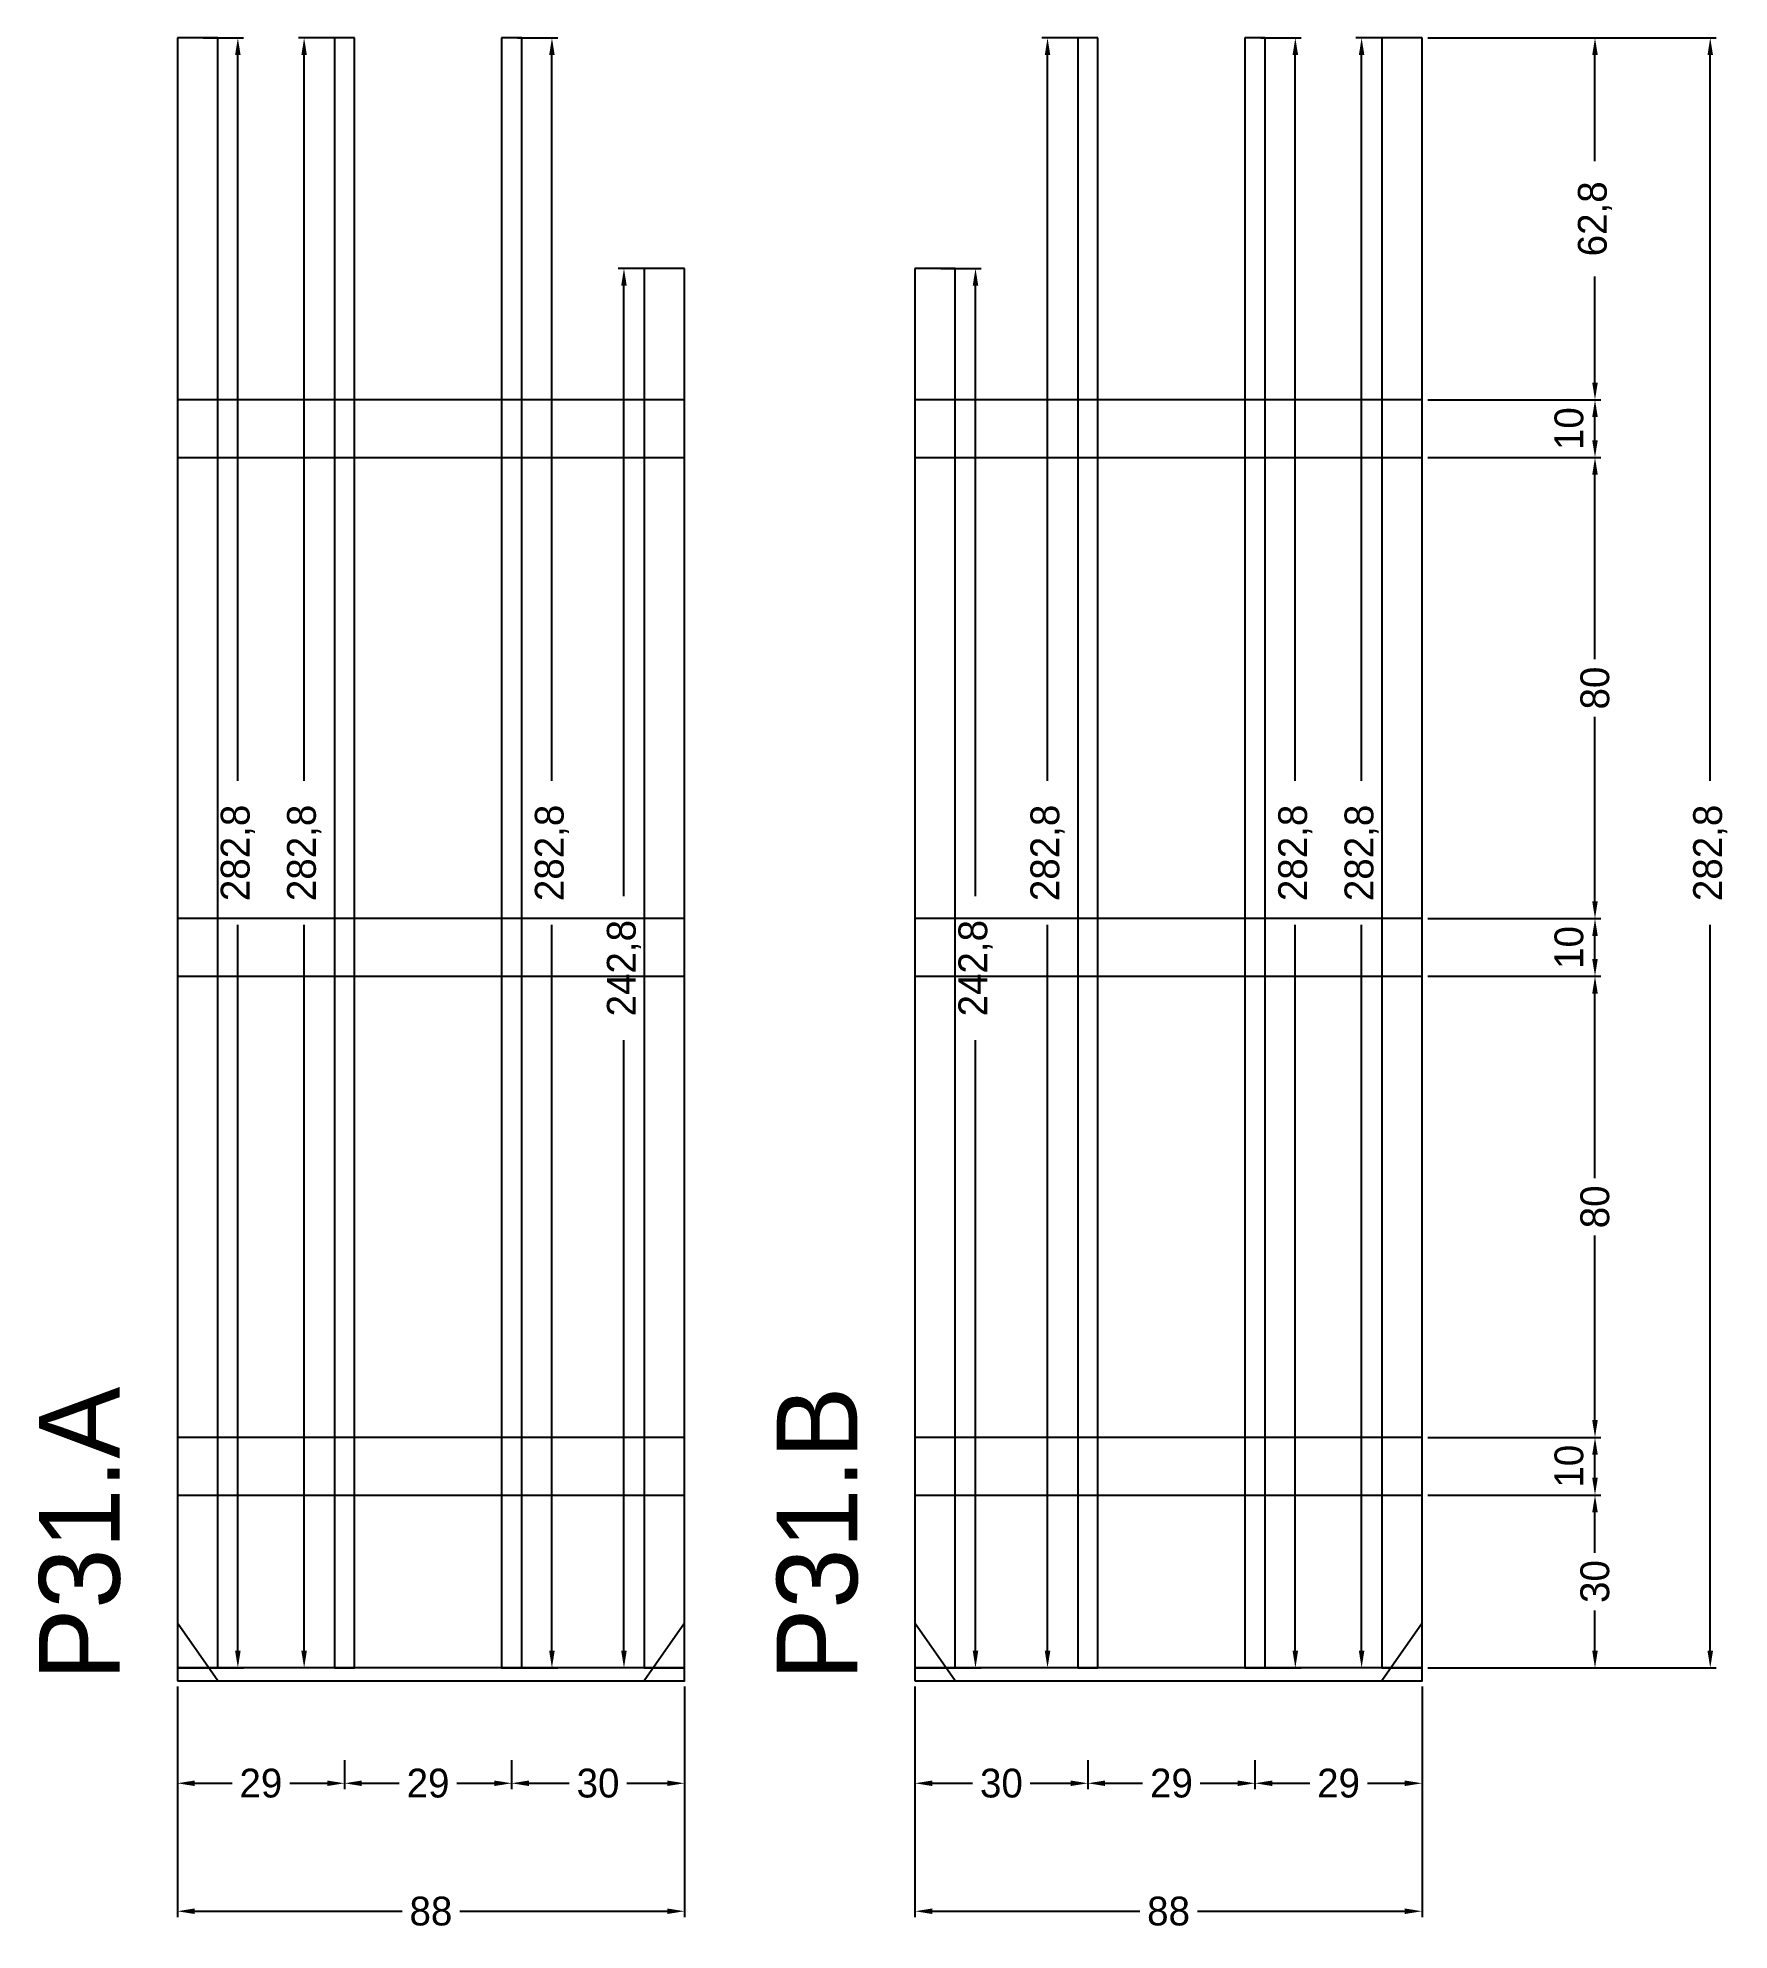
# Model space of a CAD drawing. Header units: centimetres. Extents: x -8500 to 4269, y -490 to 295.
# Drawn here: x 3975.8 to 4269.3, y -43.3 to 285 of the extents above; entities that cross this region are included whole.
import ezdxf

# ---------------------------------------------------------------- set-up
doc = ezdxf.new("R2010")
doc.units = ezdxf.units.CM
for name, color, linetype in [('COTA', 241, 'Continuous'), ('NOMENCLATURA', 7, 'Continuous'), ('SARR_2.2x10', 60, 'Continuous'), ('SARR_2.2x7', 40, 'Continuous'), ('SARR_3.5x7', 81, 'Continuous')]:
    doc.layers.add(name, color=color, linetype=linetype)
doc.dimstyles.new('PAINEL-NOVA', dxfattribs={"dimtxt": 5, "dimasz": 3, "dimexe": 1, "dimexo": 1, "dimgap": 1, "dimtad": 1, "dimcen": 2.5, "dimazin": 3, "dimtfac": 1, "dimtmove": 0, "dimatfit": 3})

msp = doc.modelspace()

# ---------------------------------------------------------------- texts
at = {"layer": 'NOMENCLATURA'}
for s, p in [('P31.A', (3990, 0)), ('P31.B', (4118, 0))]:
    msp.add_text(s, height=14, rotation=90, dxfattribs=at).set_placement(p)

# ---------------------------------------------------------------- blocks, each defined once
blk = doc.blocks.new('_CLOSEDFILLED')
at = {"color": 0, "linetype": 'BYBLOCK'}
blk.add_solid([(-1, 0.16), (0, 0), (-1, -0.16)], dxfattribs=at)
blk = doc.blocks.new('*D53')
for p, q in [((4004.5, 285), (4011.5, 285)), ((4010.5, 156.1), (4010.5, 282)), ((4010.5, 5.2), (4010.5, 131.1)), ((4004.5, 2.2), (4011.5, 2.2))]:
    blk.add_line(p, q)
at = {"layer": 'Defpoints'}
for p in [(4003.5, 285), (4003.5, 2.2), (4010.5, 2.2)]:
    blk.add_point(p, dxfattribs=at)
at = {"layer": 'COTA', "xscale": 3, "yscale": 3}
for p, rotation in [((4010.5, 285), 90), ((4010.5, 2.2), 270)]:
    blk.add_blockref('_CLOSEDFILLED', p, dxfattribs=dict(at, rotation=rotation))
at = {"layer": 'COTA', "insert": (4010.5, 143.6), "char_height": 5, "attachment_point": 5, "rotation": 90}
blk.add_mtext('282,8', dxfattribs=at)
blk = doc.blocks.new('*D54')
for p, q in [((4028, 285), (4021, 285)), ((4022, 156.1), (4022, 282)), ((4022, 5.2), (4022, 131.1)), ((4028, 2.2), (4021, 2.2))]:
    blk.add_line(p, q)
at = {"layer": 'Defpoints'}
for p in [(4029, 285), (4022, 2.2), (4029, 2.2)]:
    blk.add_point(p, dxfattribs=at)
at = {"layer": 'COTA', "xscale": 3, "yscale": 3}
for p, rotation in [((4022, 285), 90), ((4022, 2.2), 270)]:
    blk.add_blockref('_CLOSEDFILLED', p, dxfattribs=dict(at, rotation=rotation))
at = {"layer": 'COTA', "insert": (4022, 143.6), "char_height": 5, "attachment_point": 5, "rotation": 90}
blk.add_mtext('282,8', dxfattribs=at)
blk = doc.blocks.new('*D55')
for p, q in [((4059, 285), (4066, 285)), ((4065, 156.1), (4065, 282)), ((4065, 5.2), (4065, 131.1)), ((4059, 2.2), (4066, 2.2))]:
    blk.add_line(p, q)
at = {"layer": 'Defpoints'}
for p in [(4058, 285), (4058, 2.2), (4065, 2.2)]:
    blk.add_point(p, dxfattribs=at)
at = {"layer": 'COTA', "xscale": 3, "yscale": 3}
for p, rotation in [((4065, 285), 90), ((4065, 2.2), 270)]:
    blk.add_blockref('_CLOSEDFILLED', p, dxfattribs=dict(at, rotation=rotation))
at = {"layer": 'COTA', "insert": (4065, 143.6), "char_height": 5, "attachment_point": 5, "rotation": 90}
blk.add_mtext('282,8', dxfattribs=at)
blk = doc.blocks.new('*D56')
for p, q in [((4083.5, 245), (4076.5, 245)), ((4077.5, 136.1), (4077.5, 242)), ((4077.5, 5.2), (4077.5, 111.1)), ((4083.5, 2.2), (4076.5, 2.2))]:
    blk.add_line(p, q)
at = {"layer": 'Defpoints'}
for p in [(4084.5, 245), (4077.5, 2.2), (4084.5, 2.2)]:
    blk.add_point(p, dxfattribs=at)
at = {"layer": 'COTA', "xscale": 3, "yscale": 3}
for p, rotation in [((4077.5, 245), 90), ((4077.5, 2.2), 270)]:
    blk.add_blockref('_CLOSEDFILLED', p, dxfattribs=dict(at, rotation=rotation))
at = {"layer": 'COTA', "insert": (4077.5, 123.6), "char_height": 5, "attachment_point": 5, "rotation": 90}
blk.add_mtext('242,8', dxfattribs=at)
blk = doc.blocks.new('*D57')
for p, q in [((4000, -13.8), (4000, -18.8)), ((4029, -13.8), (4029, -18.8)), ((4003, -17.8), (4009.5, -17.8)), ((4019.5, -17.8), (4026, -17.8))]:
    blk.add_line(p, q)
at = {"layer": 'Defpoints'}
for p in [(4000, -12.8), (4029, -12.8), (4000, -17.8)]:
    blk.add_point(p, dxfattribs=at)
at = {"layer": 'COTA', "xscale": 3, "yscale": 3, "rotation": 180}
blk.add_blockref('_CLOSEDFILLED', (4000, -17.8), dxfattribs=at)
at = {"layer": 'COTA', "xscale": 3, "yscale": 3}
blk.add_blockref('_CLOSEDFILLED', (4029, -17.8), dxfattribs=at)
at = {"layer": 'COTA', "insert": (4014.5, -17.8), "char_height": 5, "attachment_point": 5}
blk.add_mtext('29', dxfattribs=at)
blk = doc.blocks.new('*D58')
for p, q in [((4029, -13.8), (4029, -18.8)), ((4058, -13.8), (4058, -18.8)), ((4032, -17.8), (4038.5, -17.8)), ((4048.5, -17.8), (4055, -17.8))]:
    blk.add_line(p, q)
at = {"layer": 'Defpoints'}
for p in [(4029, -12.8), (4058, -12.8), (4029, -17.8)]:
    blk.add_point(p, dxfattribs=at)
at = {"layer": 'COTA', "xscale": 3, "yscale": 3, "rotation": 180}
blk.add_blockref('_CLOSEDFILLED', (4029, -17.8), dxfattribs=at)
at = {"layer": 'COTA', "xscale": 3, "yscale": 3}
blk.add_blockref('_CLOSEDFILLED', (4058, -17.8), dxfattribs=at)
at = {"layer": 'COTA', "insert": (4043.5, -17.8), "char_height": 5, "attachment_point": 5}
blk.add_mtext('29', dxfattribs=at)
blk = doc.blocks.new('*D59')
for p, q in [((4058, -13.8), (4058, -18.8)), ((4088, -13.8), (4088, -18.8)), ((4061, -17.8), (4068, -17.8)), ((4078, -17.8), (4085, -17.8))]:
    blk.add_line(p, q)
at = {"layer": 'Defpoints'}
for p in [(4058, -12.8), (4088, -12.8), (4058, -17.8)]:
    blk.add_point(p, dxfattribs=at)
at = {"layer": 'COTA', "xscale": 3, "yscale": 3, "rotation": 180}
blk.add_blockref('_CLOSEDFILLED', (4058, -17.8), dxfattribs=at)
at = {"layer": 'COTA', "xscale": 3, "yscale": 3}
blk.add_blockref('_CLOSEDFILLED', (4088, -17.8), dxfattribs=at)
at = {"layer": 'COTA', "insert": (4073, -17.8), "char_height": 5, "attachment_point": 5}
blk.add_mtext('30', dxfattribs=at)
blk = doc.blocks.new('*D60')
for p, q in [((4000, -1), (4000, -41)), ((4088, -1), (4088, -41)), ((4003, -40), (4039, -40)), ((4049, -40), (4085, -40))]:
    blk.add_line(p, q)
at = {"layer": 'Defpoints'}
for p in [(4000, 0), (4088, 0), (4000, -40)]:
    blk.add_point(p, dxfattribs=at)
at = {"layer": 'COTA', "xscale": 3, "yscale": 3, "rotation": 180}
blk.add_blockref('_CLOSEDFILLED', (4000, -40), dxfattribs=at)
at = {"layer": 'COTA', "xscale": 3, "yscale": 3}
blk.add_blockref('_CLOSEDFILLED', (4088, -40), dxfattribs=at)
at = {"layer": 'COTA', "insert": (4044, -40), "char_height": 5, "attachment_point": 5}
blk.add_mtext('88', dxfattribs=at)
blk = doc.blocks.new('GRA-E')
at = {"layer": 'SARR_2.2x7'}
blk.add_lwpolyline([(0, 0), (7, 0), (0, 10)], close=True, dxfattribs=at)
blk = doc.blocks.new('GRA-D')
at = {"layer": 'SARR_2.2x7'}
blk.add_lwpolyline([(0, 0), (7, 0), (7, 10)], close=True, dxfattribs=at)
blk = doc.blocks.new('*D61')
for p, q in [((4132.5, 245), (4139.5, 245)), ((4138.5, 136.1), (4138.5, 242)), ((4138.5, 5.2), (4138.5, 111.1)), ((4132.5, 2.2), (4139.5, 2.2))]:
    blk.add_line(p, q)
at = {"layer": 'Defpoints'}
for p in [(4131.5, 245), (4131.5, 2.2), (4138.5, 2.2)]:
    blk.add_point(p, dxfattribs=at)
at = {"layer": 'COTA', "xscale": 3, "yscale": 3}
for p, rotation in [((4138.5, 245), 90), ((4138.5, 2.2), 270)]:
    blk.add_blockref('_CLOSEDFILLED', p, dxfattribs=dict(at, rotation=rotation))
at = {"layer": 'COTA', "insert": (4138.5, 123.6), "char_height": 5, "attachment_point": 5, "rotation": 90}
blk.add_mtext('242,8', dxfattribs=at)
blk = doc.blocks.new('*D62')
for p, q in [((4157, 285), (4150, 285)), ((4151, 156.1), (4151, 282)), ((4151, 5.2), (4151, 131.1)), ((4157, 2.2), (4150, 2.2))]:
    blk.add_line(p, q)
at = {"layer": 'Defpoints'}
for p in [(4158, 285), (4151, 2.2), (4158, 2.2)]:
    blk.add_point(p, dxfattribs=at)
at = {"layer": 'COTA', "xscale": 3, "yscale": 3}
for p, rotation in [((4151, 285), 90), ((4151, 2.2), 270)]:
    blk.add_blockref('_CLOSEDFILLED', p, dxfattribs=dict(at, rotation=rotation))
at = {"layer": 'COTA', "insert": (4151, 143.6), "char_height": 5, "attachment_point": 5, "rotation": 90}
blk.add_mtext('282,8', dxfattribs=at)
blk = doc.blocks.new('*D63')
for p, q in [((4188, 285), (4195, 285)), ((4194, 156.1), (4194, 282)), ((4194, 5.2), (4194, 131.1)), ((4188, 2.2), (4195, 2.2))]:
    blk.add_line(p, q)
at = {"layer": 'Defpoints'}
for p in [(4187, 285), (4187, 2.2), (4194, 2.2)]:
    blk.add_point(p, dxfattribs=at)
at = {"layer": 'COTA', "xscale": 3, "yscale": 3}
for p, rotation in [((4194, 285), 90), ((4194, 2.2), 270)]:
    blk.add_blockref('_CLOSEDFILLED', p, dxfattribs=dict(at, rotation=rotation))
at = {"layer": 'COTA', "insert": (4194, 143.6), "char_height": 5, "attachment_point": 5, "rotation": 90}
blk.add_mtext('282,8', dxfattribs=at)
blk = doc.blocks.new('*D64')
for p, q in [((4211.5, 285), (4204.5, 285)), ((4205.5, 156.1), (4205.5, 282)), ((4205.5, 5.2), (4205.5, 131.1)), ((4211.5, 2.2), (4204.5, 2.2))]:
    blk.add_line(p, q)
at = {"layer": 'Defpoints'}
for p in [(4212.5, 285), (4205.5, 2.2), (4212.5, 2.2)]:
    blk.add_point(p, dxfattribs=at)
at = {"layer": 'COTA', "xscale": 3, "yscale": 3}
for p, rotation in [((4205.5, 285), 90), ((4205.5, 2.2), 270)]:
    blk.add_blockref('_CLOSEDFILLED', p, dxfattribs=dict(at, rotation=rotation))
at = {"layer": 'COTA', "insert": (4205.5, 143.6), "char_height": 5, "attachment_point": 5, "rotation": 90}
blk.add_mtext('282,8', dxfattribs=at)
blk = doc.blocks.new('*D65')
for p, q in [((4128, -13.8), (4128, -18.8)), ((4158, -13.8), (4158, -18.8)), ((4131, -17.8), (4138, -17.8)), ((4148, -17.8), (4155, -17.8))]:
    blk.add_line(p, q)
at = {"layer": 'Defpoints'}
for p in [(4128, -12.8), (4158, -12.8), (4128, -17.8)]:
    blk.add_point(p, dxfattribs=at)
at = {"layer": 'COTA', "xscale": 3, "yscale": 3, "rotation": 180}
blk.add_blockref('_CLOSEDFILLED', (4128, -17.8), dxfattribs=at)
at = {"layer": 'COTA', "xscale": 3, "yscale": 3}
blk.add_blockref('_CLOSEDFILLED', (4158, -17.8), dxfattribs=at)
at = {"layer": 'COTA', "insert": (4143, -17.8), "char_height": 5, "attachment_point": 5}
blk.add_mtext('30', dxfattribs=at)
blk = doc.blocks.new('*D66')
for p, q in [((4158, -13.8), (4158, -18.8)), ((4187, -13.8), (4187, -18.8)), ((4161, -17.8), (4167.5, -17.8)), ((4177.5, -17.8), (4184, -17.8))]:
    blk.add_line(p, q)
at = {"layer": 'Defpoints'}
for p in [(4158, -12.8), (4187, -12.8), (4158, -17.8)]:
    blk.add_point(p, dxfattribs=at)
at = {"layer": 'COTA', "xscale": 3, "yscale": 3, "rotation": 180}
blk.add_blockref('_CLOSEDFILLED', (4158, -17.8), dxfattribs=at)
at = {"layer": 'COTA', "xscale": 3, "yscale": 3}
blk.add_blockref('_CLOSEDFILLED', (4187, -17.8), dxfattribs=at)
at = {"layer": 'COTA', "insert": (4172.5, -17.8), "char_height": 5, "attachment_point": 5}
blk.add_mtext('29', dxfattribs=at)
blk = doc.blocks.new('*D67')
for p, q in [((4187, -13.8), (4187, -18.8)), ((4216, -13.8), (4216, -18.8)), ((4190, -17.8), (4196.5, -17.8)), ((4206.5, -17.8), (4213, -17.8))]:
    blk.add_line(p, q)
at = {"layer": 'Defpoints'}
for p in [(4187, -12.8), (4216, -12.8), (4187, -17.8)]:
    blk.add_point(p, dxfattribs=at)
at = {"layer": 'COTA', "xscale": 3, "yscale": 3, "rotation": 180}
blk.add_blockref('_CLOSEDFILLED', (4187, -17.8), dxfattribs=at)
at = {"layer": 'COTA', "xscale": 3, "yscale": 3}
blk.add_blockref('_CLOSEDFILLED', (4216, -17.8), dxfattribs=at)
at = {"layer": 'COTA', "insert": (4201.5, -17.8), "char_height": 5, "attachment_point": 5}
blk.add_mtext('29', dxfattribs=at)
blk = doc.blocks.new('*D68')
for p, q in [((4128, -1), (4128, -41)), ((4216, -1), (4216, -41)), ((4131, -40), (4167, -40)), ((4177, -40), (4213, -40))]:
    blk.add_line(p, q)
at = {"layer": 'Defpoints'}
for p in [(4128, 0), (4216, 0), (4128, -40)]:
    blk.add_point(p, dxfattribs=at)
at = {"layer": 'COTA', "xscale": 3, "yscale": 3, "rotation": 180}
blk.add_blockref('_CLOSEDFILLED', (4128, -40), dxfattribs=at)
at = {"layer": 'COTA', "xscale": 3, "yscale": 3}
blk.add_blockref('_CLOSEDFILLED', (4216, -40), dxfattribs=at)
at = {"layer": 'COTA', "insert": (4172, -40), "char_height": 5, "attachment_point": 5}
blk.add_mtext('88', dxfattribs=at)
blk = doc.blocks.new('*D69')
for p, q in [((4217, 285), (4267, 285)), ((4266, 156.1), (4266, 282)), ((4266, 5.2), (4266, 131.1)), ((4217, 2.2), (4267, 2.2))]:
    blk.add_line(p, q)
at = {"layer": 'Defpoints'}
for p in [(4216, 285), (4216, 2.2), (4266, 2.2)]:
    blk.add_point(p, dxfattribs=at)
at = {"layer": 'COTA', "xscale": 3, "yscale": 3}
for p, rotation in [((4266, 285), 90), ((4266, 2.2), 270)]:
    blk.add_blockref('_CLOSEDFILLED', p, dxfattribs=dict(at, rotation=rotation))
at = {"layer": 'COTA', "insert": (4266, 143.6), "char_height": 5, "attachment_point": 5, "rotation": 90}
blk.add_mtext('282,8', dxfattribs=at)
blk = doc.blocks.new('*D70')
for p, q in [((4217, 32.2), (4247, 32.2)), ((4246, 22.2), (4246, 29.2)), ((4246, 5.2), (4246, 12.2)), ((4217, 2.2), (4247, 2.2))]:
    blk.add_line(p, q)
at = {"layer": 'Defpoints'}
for p in [(4216, 32.2), (4216, 2.2), (4246, 2.2)]:
    blk.add_point(p, dxfattribs=at)
at = {"layer": 'COTA', "xscale": 3, "yscale": 3}
for p, rotation in [((4246, 32.2), 90), ((4246, 2.2), 270)]:
    blk.add_blockref('_CLOSEDFILLED', p, dxfattribs=dict(at, rotation=rotation))
at = {"layer": 'COTA', "insert": (4246, 17.2), "char_height": 5, "attachment_point": 5, "rotation": 90}
blk.add_mtext('30', dxfattribs=at)
blk = doc.blocks.new('*D71')
for p, q in [((4217, 42.2), (4247, 42.2)), ((4246, 35.2), (4246, 39.2)), ((4217, 32.2), (4247, 32.2))]:
    blk.add_line(p, q)
at = {"layer": 'Defpoints'}
for p in [(4216, 42.2), (4216, 32.2), (4246, 32.2)]:
    blk.add_point(p, dxfattribs=at)
at = {"layer": 'COTA', "xscale": 3, "yscale": 3}
for p, rotation in [((4246, 42.2), 90), ((4246, 32.2), 270)]:
    blk.add_blockref('_CLOSEDFILLED', p, dxfattribs=dict(at, rotation=rotation))
at = {"layer": 'COTA', "insert": (4241.5, 37.2), "char_height": 5, "attachment_point": 5, "rotation": 90}
blk.add_mtext('10', dxfattribs=at)
blk = doc.blocks.new('*D72')
for p, q in [((4217, 122.2), (4247, 122.2)), ((4246, 87.2), (4246, 119.2)), ((4246, 45.2), (4246, 77.2)), ((4217, 42.2), (4247, 42.2))]:
    blk.add_line(p, q)
at = {"layer": 'Defpoints'}
for p in [(4216, 122.2), (4216, 42.2), (4246, 42.2)]:
    blk.add_point(p, dxfattribs=at)
at = {"layer": 'COTA', "xscale": 3, "yscale": 3}
for p, rotation in [((4246, 122.2), 90), ((4246, 42.2), 270)]:
    blk.add_blockref('_CLOSEDFILLED', p, dxfattribs=dict(at, rotation=rotation))
at = {"layer": 'COTA', "insert": (4246, 82.2), "char_height": 5, "attachment_point": 5, "rotation": 90}
blk.add_mtext('80', dxfattribs=at)
blk = doc.blocks.new('*D74')
for p, q in [((4217, 212.2), (4247, 212.2)), ((4246, 177.2), (4246, 209.2)), ((4246, 135.2), (4246, 167.2)), ((4217, 132.2), (4247, 132.2))]:
    blk.add_line(p, q)
at = {"layer": 'Defpoints'}
for p in [(4216, 212.2), (4216, 132.2), (4246, 132.2)]:
    blk.add_point(p, dxfattribs=at)
at = {"layer": 'COTA', "xscale": 3, "yscale": 3}
for p, rotation in [((4246, 212.2), 90), ((4246, 132.2), 270)]:
    blk.add_blockref('_CLOSEDFILLED', p, dxfattribs=dict(at, rotation=rotation))
at = {"layer": 'COTA', "insert": (4246, 172.2), "char_height": 5, "attachment_point": 5, "rotation": 90}
blk.add_mtext('80', dxfattribs=at)
blk = doc.blocks.new('*D75')
for p, q in [((4217, 222.2), (4247, 222.2)), ((4246, 215.2), (4246, 219.2)), ((4217, 212.2), (4247, 212.2))]:
    blk.add_line(p, q)
at = {"layer": 'Defpoints'}
for p in [(4216, 222.2), (4216, 212.2), (4246, 212.2)]:
    blk.add_point(p, dxfattribs=at)
at = {"layer": 'COTA', "xscale": 3, "yscale": 3}
for p, rotation in [((4246, 222.2), 90), ((4246, 212.2), 270)]:
    blk.add_blockref('_CLOSEDFILLED', p, dxfattribs=dict(at, rotation=rotation))
at = {"layer": 'COTA', "insert": (4241.5, 217.2), "char_height": 5, "attachment_point": 5, "rotation": 90}
blk.add_mtext('10', dxfattribs=at)
blk = doc.blocks.new('*D76')
for p, q in [((4217, 285), (4247, 285)), ((4246, 263.6), (4246, 282)), ((4246, 225.2), (4246, 243.6)), ((4217, 222.2), (4247, 222.2))]:
    blk.add_line(p, q)
at = {"layer": 'Defpoints'}
for p in [(4216, 285), (4216, 222.2), (4246, 222.2)]:
    blk.add_point(p, dxfattribs=at)
at = {"layer": 'COTA', "xscale": 3, "yscale": 3}
for p, rotation in [((4246, 285), 90), ((4246, 222.2), 270)]:
    blk.add_blockref('_CLOSEDFILLED', p, dxfattribs=dict(at, rotation=rotation))
at = {"layer": 'COTA', "insert": (4246, 253.6), "char_height": 5, "attachment_point": 5, "rotation": 90}
blk.add_mtext('62,8', dxfattribs=at)

# ---------------------------------------------------------------- dimensions: what is measured, and where the dimension line sits
at = {"layer": 'COTA'}
for base, p1, p2, picture, middle in [((4010.5, 2.2), (4003.5, 2.2), (4003.5, 285), '*D53', (4010.5, 143.6)), ((4022, 2.2), (4029, 2.2), (4029, 285), '*D54', (4022, 143.6)), ((4065, 2.2), (4058, 2.2), (4058, 285), '*D55', (4065, 143.6)), ((4151, 2.2), (4158, 2.2), (4158, 285), '*D62', (4151, 143.6)), ((4194, 2.2), (4187, 2.2), (4187, 285), '*D63', (4194, 143.6)), ((4205.5, 2.2), (4212.5, 2.2), (4212.5, 285), '*D64', (4205.5, 143.6)), ((4266, 2.2), (4216, 2.2), (4216, 285), '*D69', (4266, 143.6)), ((4246, 222.2), (4216, 222.2), (4216, 285), '*D76', (4246, 253.6)), ((4077.5, 2.2), (4084.5, 2.2), (4084.5, 245), '*D56', (4077.5, 123.6)), ((4138.5, 2.2), (4131.5, 2.2), (4131.5, 245), '*D61', (4138.5, 123.6)), ((4246, 212.2), (4216, 212.2), (4216, 222.2), '*D75', (4241.5, 217.2)), ((4246, 132.2), (4216, 132.2), (4216, 212.2), '*D74', (4246, 172.2)), ((4246, 42.2), (4216, 42.2), (4216, 122.2), '*D72', (4246, 82.2)), ((4246, 32.2), (4216, 32.2), (4216, 42.2), '*D71', (4241.5, 37.2)), ((4246, 2.2), (4216, 2.2), (4216, 32.2), '*D70', (4246, 17.2))]:
    dim = msp.add_linear_dim(base=base, p1=p1, p2=p2, angle=90, dimstyle='PAINEL-NOVA', dxfattribs=at)
    dim.commit()
    dim.dimension.update_dxf_attribs({"geometry": picture, "text_midpoint": middle})
msp.add_linear_dim(base=(4246, 122.2), p1=(4216, 122.2), p2=(4216, 132.2), angle=90, dimstyle='PAINEL-NOVA', dxfattribs=at).render()
for base, p1, p2, picture, middle in [((4000, -40), (4000, 0), (4088, 0), '*D60', (4044, -40)), ((4128, -40), (4128, 0), (4216, 0), '*D68', (4172, -40)), ((4000, -17.8), (4000, -12.8), (4029, -12.8), '*D57', (4014.5, -17.8)), ((4029, -17.8), (4029, -12.8), (4058, -12.8), '*D58', (4043.5, -17.8)), ((4058, -17.8), (4058, -12.8), (4088, -12.8), '*D59', (4073, -17.8)), ((4128, -17.8), (4128, -12.8), (4158, -12.8), '*D65', (4143, -17.8)), ((4158, -17.8), (4158, -12.8), (4187, -12.8), '*D66', (4172.5, -17.8)), ((4187, -17.8), (4187, -12.8), (4216, -12.8), '*D67', (4201.5, -17.8))]:
    dim = msp.add_linear_dim(base=base, p1=p1, p2=p2, dimstyle='PAINEL-NOVA', dxfattribs=at)
    dim.commit()
    dim.dimension.update_dxf_attribs({"geometry": picture, "text_midpoint": middle})

# ---------------------------------------------------------------- linework, layer by layer
at = {"layer": 'SARR_2.2x10'}
for p, q in [((4088, 222.2), (4000, 222.2)), ((4000, 222.2), (4000, 212.2)), ((4088, 212.2), (4088, 222.2)), ((4216, 222.2), (4128, 222.2)), ((4128, 222.2), (4128, 212.2)), ((4216, 212.2), (4216, 222.2)), ((4000, 212.2), (4088, 212.2)), ((4128, 212.2), (4216, 212.2)), ((4088, 132.2), (4000, 132.2)), ((4000, 132.2), (4000, 122.2)), ((4088, 122.2), (4088, 132.2)), ((4216, 132.2), (4128, 132.2)), ((4128, 132.2), (4128, 122.2)), ((4216, 122.2), (4216, 132.2)), ((4000, 122.2), (4088, 122.2)), ((4128, 122.2), (4216, 122.2)), ((4088, 42.2), (4000, 42.2)), ((4000, 42.2), (4000, 32.2)), ((4088, 32.2), (4088, 42.2)), ((4216, 42.2), (4128, 42.2)), ((4128, 42.2), (4128, 32.2)), ((4216, 32.2), (4216, 42.2)), ((4000, 32.2), (4088, 32.2)), ((4128, 32.2), (4216, 32.2))]:
    msp.add_line(p, q, dxfattribs=at)
at = {"layer": 'SARR_2.2x7'}
for p, q in [((4007, 285), (4000, 285)), ((4000, 285), (4000, 2.2)), ((4007, 2.2), (4007, 285)), ((4216, 285), (4209, 285)), ((4209, 285), (4209, 2.2)), ((4216, 2.2), (4216, 285)), ((4088, 245), (4081, 245)), ((4081, 245), (4081, 2.2)), ((4088, 2.2), (4088, 245)), ((4135, 245), (4128, 245)), ((4128, 245), (4128, 2.2)), ((4135, 2.2), (4135, 245)), ((4088, 2.2), (4000, 2.2)), ((4000, 2.2), (4000, 0)), ((4000, 2.2), (4007, 2.2)), ((4000, 0), (4088, 0)), ((4081, 2.2), (4088, 2.2)), ((4088, 0), (4088, 2.2)), ((4216, 2.2), (4128, 2.2)), ((4128, 2.2), (4128, 0)), ((4128, 2.2), (4135, 2.2)), ((4128, 0), (4216, 0)), ((4209, 2.2), (4216, 2.2)), ((4216, 0), (4216, 2.2))]:
    msp.add_line(p, q, dxfattribs=at)
at = {"layer": 'SARR_3.5x7'}
for p, q in [((4030.75, 285), (4027.25, 285)), ((4027.25, 285), (4027.25, 2.2)), ((4030.75, 2.2), (4030.75, 285)), ((4059.75, 285), (4056.25, 285)), ((4056.25, 285), (4056.25, 2.2)), ((4059.75, 2.2), (4059.75, 285)), ((4159.75, 285), (4156.25, 285)), ((4156.25, 285), (4156.25, 2.2)), ((4159.75, 2.2), (4159.75, 285)), ((4188.75, 285), (4185.25, 285)), ((4185.25, 285), (4185.25, 2.2)), ((4188.75, 2.2), (4188.75, 285)), ((4027.25, 2.2), (4030.75, 2.2)), ((4056.25, 2.2), (4059.75, 2.2)), ((4156.25, 2.2), (4159.75, 2.2)), ((4185.25, 2.2), (4188.75, 2.2))]:
    msp.add_line(p, q, dxfattribs=at)

# ---------------------------------------------------------------- block references
at = {"layer": 'SARR_2.2x7'}
for name, p in [('GRA-E', (4000, 0)), ('GRA-D', (4081, 0)), ('GRA-E', (4128, 0)), ('GRA-D', (4209, 0))]:
    msp.add_blockref(name, p, dxfattribs=at)

msp.set_redraw_order([(e.dxf.handle, doc.entitydb.next_handle()) for e in msp.query("TEXT MTEXT ATTDEF DIMENSION ARC_DIMENSION")])  # texts and dimensions are drawn at this point

doc.saveas('drawing.dxf')
